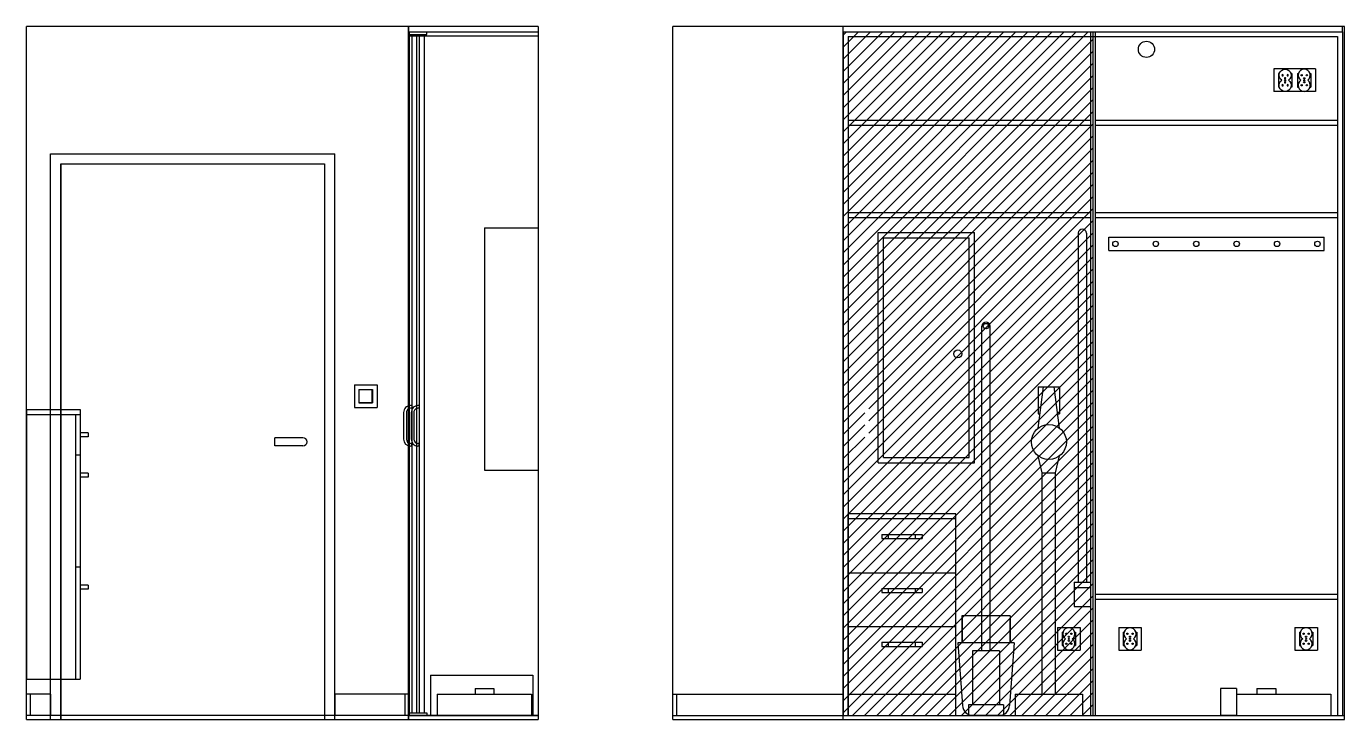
# Model space of a CAD drawing. Header units: millimetres. Extents: x 863 to 5283, y 810 to 2397.
# Drawn here: x 1823.3 to 2312.8, y 809.9 to 1067.1 of the extents above; entities that cross this region are included whole.
import ezdxf

# ---------------------------------------------------------------- set-up
doc = ezdxf.new("R2010")
doc.units = ezdxf.units.MM
for name, color, linetype in [('Drzwi', 34, 'Continuous'), ('Elektryka - obudowy', 253, 'Continuous'), ('Listwy', 9, 'Continuous'), ('Meble', 42, 'Continuous'), ('Meble wnętrze', 52, 'Continuous'), ('Panele', 44, 'Continuous'), ('Płytki', 254, 'Continuous'), ('Urządzenia', 183, 'Continuous'), ('Wbudowane', 175, 'Continuous'), ('Ściany', 7, 'Continuous')]:
    doc.layers.add(name, color=color, linetype=linetype)

# ---------------------------------------------------------------- blocks, each defined once
blk = doc.blocks.new('Z$W@#6359')
for p, q in [((0, 0), (0, 209.9)), ((0, 209.9), (105.5, 209.9)), ((3.75, 206.15), (3.75, 0)), ((3.75, 206.15), (101.75, 206.15)), ((101.75, 206.15), (101.75, 0)), ((105.5, 0), (105.5, 209.9)), ((83.22, 101.58), (83.22, 104.58)), ((93.72, 104.58), (83.22, 104.58)), ((93.72, 101.58), (83.22, 101.58))]:
    blk.add_line(p, q)
blk.add_arc((93.72, 103.08), 1.5, 270, 90)
blk = doc.blocks.new('Z$W@#20537')
for p, q in [((0, 90), (20, 90)), ((0, 90), (0, 0)), ((0, 0), (20, 0))]:
    blk.add_line(p, q)
blk = doc.blocks.new('Z$W@#29790')
for p, q in [((14, 10), (14, 8)), ((14, 10), (21, 10)), ((21, 10), (21, 8)), ((0, 8), (0, 0)), ((0, 8), (35, 8)), ((35, 8), (35, 0)), ((0, 0), (35, 0))]:
    blk.add_line(p, q)
blk = doc.blocks.new('Z$W@#29155')
for p, q in [((0, 8.4), (8.4, 8.4)), ((0, 8.4), (0, 0)), ((1.7, 6.7), (1.7, 1.7)), ((1.7, 6.7), (6.7, 6.7)), ((1.75, 1.75), (1.8, 6.65)), ((1.8, 6.65), (6.6, 6.65)), ((6.65, 1.75), (6.6, 6.65)), ((6.7, 6.7), (6.7, 1.7)), ((8.4, 8.4), (8.4, 0)), ((0, 0), (8.4, 0)), ((1.7, 1.7), (6.7, 1.7)), ((1.75, 1.85), (6.65, 1.85)), ((1.75, 1.75), (6.65, 1.75))]:
    blk.add_line(p, q)
blk = doc.blocks.new('Z$W@#25815')
for p, q in [((0, 100), (20, 100)), ((0, 100), (0, 0)), ((0, 98.2), (20, 98.2)), ((18.2, 98.2), (18.2, 0)), ((20, 100), (20, 0)), ((23, 91.45), (20, 91.45)), ((23, 89.95), (20, 89.95)), ((23, 91.45), (23, 89.95)), ((18.2, 83.2), (20, 83.2)), ((23, 76.45), (20, 76.45)), ((23, 74.95), (20, 74.95)), ((23, 76.45), (23, 74.95)), ((20, 41.6), (18.2, 41.6)), ((23, 34.85), (20, 34.85)), ((23, 34.85), (23, 33.35)), ((23, 33.35), (20, 33.35)), ((0, 0), (20, 0))]:
    blk.add_line(p, q)
blk = doc.blocks.new('Z$W@#29011')
for p, q in [((0, 3), (0, 2.5)), ((0, 3), (1, 3)), ((1, 3), (1, 2.5)), ((2.5, 1), (12.5, 1)), ((2.5, 0), (12.5, 0)), ((15, 3), (14, 3)), ((14, 3), (14, 2.5)), ((15, 3), (15, 2.5))]:
    blk.add_line(p, q)
for centre, radius, start, end in [((2.5, 2.5), 2.5, 180, 270), ((2.5, 2.5), 1.5, 180, 270), ((12.5, 2.5), 1.5, 270, 0), ((12.5, 2.5), 2.5, 270, 0)]:
    blk.add_arc(centre, radius, start, end)
blk = doc.blocks.new('Z$W@#23724')
for p, q in [((2, 253.7), (2, 0)), ((2, 253.7), (50, 253.7)), ((2, 252.7), (8.6, 252.7)), ((2, 252.2), (50, 252.2)), ((3, 252.2), (3, 1)), ((4.8, 252.2), (4.8, 1)), ((5.8, 252.2), (5.8, 1)), ((7.6, 252.2), (7.6, 1)), ((8.6, 252.7), (8.6, 253.7)), ((50, 253.7), (50, 0)), ((10, 15), (10, 0)), ((10, 15), (48, 15)), ((48, 15), (48, 0)), ((2, 1), (8.6, 1)), ((2, 0), (50, 0)), ((8.6, 1), (8.6, 0))]:
    blk.add_line(p, q)
at = {"rotation": -90.00000000000001}
for p in [(0, 115), (2.8, 115)]:
    blk.add_blockref('Z$W@#29011', p, dxfattribs=at)
blk = doc.blocks.new('Z$W@#13261')
for p, q in [((0, 10), (0, 0)), ((6, 10), (0, 10)), ((6, 10), (6, 0)), ((13.5, 10), (13.5, 8)), ((13.5, 10), (20.5, 10)), ((20.5, 10), (20.5, 8)), ((6, 8), (6, 0)), ((6, 8), (41, 8)), ((41, 8), (41, 0)), ((6, 0), (0, 0)), ((6, 0), (41, 0))]:
    blk.add_line(p, q)
blk = doc.blocks.new('Z$W@#10195')
for p, q in [((8.5, 122), (16.5, 122)), ((8.5, 106.62), (10.5, 122)), ((8.5, 122), (8.5, 112)), ((16.5, 106.62), (14.5, 122)), ((16.5, 122), (16.5, 112)), ((8.5, 112), (9.2, 112)), ((15.8, 112), (16.5, 112)), ((10, 90), (8.5, 96.38)), ((15, 90), (16.5, 96.38)), ((10, 8), (10, 90)), ((10, 90), (15, 90)), ((15, 8), (15, 90)), ((0, 8), (25, 8)), ((0, 8), (0, 0)), ((25, 8), (25, 0)), ((0, 0), (25, 0))]:
    blk.add_line(p, q)
blk.add_circle((12.5, 101.5), 6.5)
blk = doc.blocks.new('Z$W@#8260')
for p, q in [((9, 24), (9, 144.5)), ((12, 24), (12, 144.5)), ((19.5, 37), (1.5, 37)), ((1.5, 37), (1.5, 27)), ((1.69, 36.19), (1.69, 27)), ((19.31, 36.19), (19.31, 27)), ((19.5, 37), (19.5, 27)), ((21, 27), (0, 27)), ((0, 27), (1.73, 3.7)), ((21, 27), (19.27, 3.7)), ((15.5, 24), (5.5, 24)), ((5.5, 24), (5.5, 4)), ((15.5, 24), (15.5, 4)), ((17, 4), (4, 4)), ((4, 4), (4, 0)), ((17, 0), (4, 0)), ((15.29, 0), (5.71, 0)), ((17, 4), (17, 0))]:
    blk.add_line(p, q)
blk.add_circle((10.5, 144.5), 1)
for centre, radius, start, end in [((10.5, 144.5), 1.5, 0, 180), ((5.71, 4), 4, 184.2364, 270), ((15.29, 4), 4, 270, 355.7636)]:
    blk.add_arc(centre, radius, start, end)
blk = doc.blocks.new('Z$W@#5030')
for p, q in [((1.5, 138.5), (1.5, 9)), ((4.5, 138.5), (4.5, 9)), ((0, 9), (6, 9)), ((0, 9), (0, 0)), ((0, 7), (6, 7)), ((6, 9), (6, 0)), ((0, 0), (6, 0))]:
    blk.add_line(p, q)
blk.add_arc((3, 138.5), 1.5, 0, 180)
blk = doc.blocks.new('Z$W@#13215')
for p, q in [((0, 0), (0, 74.8)), ((40, 74.8), (0, 74.8)), ((40, 0), (40, 74.8)), ((40, 73), (0, 73)), ((12.5, 67.175), (27.5, 67.175)), ((12.5, 67.175), (12.5, 65.675)), ((12.5, 65.675), (27.5, 65.675)), ((15, 65.675), (15, 67.175)), ((25, 65.675), (25, 67.175)), ((27.5, 67.175), (27.5, 65.675)), ((0, 53), (40, 53)), ((12.5, 47.175), (27.5, 47.175)), ((12.5, 47.175), (12.5, 45.675)), ((12.5, 45.675), (27.5, 45.675)), ((15, 45.675), (15, 47.175)), ((25, 45.675), (25, 47.175)), ((27.5, 47.175), (27.5, 45.675)), ((0, 33), (40, 33)), ((12.5, 27.175), (27.5, 27.175)), ((12.5, 27.175), (12.5, 25.675)), ((12.5, 25.675), (27.5, 25.675)), ((15, 25.675), (15, 27.175)), ((25, 25.675), (25, 27.175)), ((27.5, 27.175), (27.5, 25.675)), ((0, 8), (40, 8)), ((0, 0), (40, 0))]:
    blk.add_line(p, q)
blk = doc.blocks.new('Z$W@#11979')
for p, q in [((0, 0), (0, 85.4)), ((0, 85.4), (35.8, 85.4)), ((2, 2), (2, 83.4)), ((2, 83.4), (33.8, 83.4)), ((33.8, 2), (33.8, 83.4)), ((35.8, 0), (35.8, 85.4)), ((0, 0), (35.8, 0)), ((2, 2), (33.8, 2))]:
    blk.add_line(p, q)
blk.add_circle((29.55, 40.4), 1.5)
blk = doc.blocks.new('Z$W@#24918')
h = blk.add_hatch(color=256)
h.paths.add_polyline_path([(1.54, 5.95, -1), (1.06, 5.95, -1)])
h.paths.add_polyline_path([(3.44, 5.95, -1), (2.96, 5.95, -1)])
h = blk.add_hatch(color=256)
h.paths.add_polyline_path([(1.54, 2.25, 1), (1.06, 2.25, 1)])
h.paths.add_polyline_path([(3.44, 2.25, 1), (2.96, 2.25, 1)])
for centre in [(1.3, 5.95), (2.25, 4.83), (3.2, 5.95), (1.3, 2.25), (2.25, 3.37), (3.2, 2.25)]:
    blk.add_circle(centre, 0.24)
for centre, start, end in [((2.25, 5.95), 304.6921, 235.3079), ((2.25, 2.25), 124.6921, 55.3079)]:
    blk.add_arc(centre, 2.25, start, end)
blk = doc.blocks.new('Z$W@#3488')
for p, q in [((0, 8.4), (8.4, 8.4)), ((0, 8.4), (0, 0)), ((1.7, 6.7), (1.7, 1.7)), ((1.7, 6.7), (2.05, 6.7)), ((6.35, 6.7), (6.7, 6.7)), ((6.7, 6.7), (6.7, 1.7)), ((8.4, 8.4), (8.4, 0)), ((0, 0), (8.4, 0)), ((1.7, 1.7), (2.05, 1.7)), ((6.35, 1.7), (6.7, 1.7))]:
    blk.add_line(p, q)
blk.add_circle((4.2, 4.2), 0.2)
blk.add_blockref('Z$W@#24918', (1.95, 0.1))
blk = doc.blocks.new('Z$W@#10080')
for p, q in [((15.5, 8.4), (0, 8.4)), ((0, 8.4), (0, 0)), ((1.7, 6.7), (1.7, 1.7)), ((2.05, 6.7), (1.7, 6.7)), ((6.7, 6.7), (6.35, 6.7)), ((6.7, 6.7), (6.7, 1.7)), ((8.8, 6.7), (8.8, 1.7)), ((8.8, 6.7), (9.15, 6.7)), ((13.45, 6.7), (13.8, 6.7)), ((13.8, 6.7), (13.8, 1.7)), ((15.5, 8.4), (15.5, 0)), ((15.5, 0), (0, 0)), ((2.05, 1.7), (1.7, 1.7)), ((4.4, 4.18), (4, 4.22)), ((4.22, 4.4), (4.18, 4)), ((6.7, 1.7), (6.35, 1.7)), ((8.8, 1.7), (9.15, 1.7)), ((11.1, 4.18), (11.5, 4.22)), ((11.28, 4.4), (11.32, 4)), ((13.45, 1.7), (13.8, 1.7))]:
    blk.add_line(p, q)
for centre in [(4.2, 4.2), (11.3, 4.2)]:
    blk.add_circle(centre, 0.2)
at = {"xscale": -1}
blk.add_blockref('Z$W@#24918', (6.45, 0.1), dxfattribs=at)
blk.add_blockref('Z$W@#24918', (9.05, 0.1))
blk = doc.blocks.new('Z$W@#32096')
for p, q in [((0, 253.7), (185.4, 253.7)), ((0, 253.7), (0, 0)), ((1.8, 251.9), (1.8, 0)), ((1.8, 251.9), (183.6, 251.9)), ((91.8, 253.4), (91.8, 0)), ((93.6, 253.4), (93.6, 0)), ((183.6, 251.9), (183.6, 0)), ((185.4, 253.7), (185.4, 0)), ((1.8, 220.9), (91.8, 220.9)), ((93.6, 220.9), (183.6, 220.9)), ((1.8, 219.1), (91.8, 219.1)), ((93.6, 219.1), (183.6, 219.1)), ((1.8, 186.6), (91.8, 186.6)), ((93.6, 186.6), (183.6, 186.6)), ((1.8, 184.8), (91.8, 184.8)), ((93.6, 184.8), (183.6, 184.8)), ((98.6, 172.5), (98.6, 177.5)), ((98.6, 177.5), (178.6, 177.5)), ((178.6, 172.5), (178.6, 177.5)), ((98.6, 172.5), (178.6, 172.5)), ((93.6, 45), (183.6, 45)), ((93.6, 43.2), (183.6, 43.2)), ((0, 0), (185.4, 0))]:
    blk.add_line(p, q)
for centre in [(101.1, 175), (116.1, 175), (131.1, 175), (146.1, 175), (161.1, 175), (176.1, 175)]:
    blk.add_circle(centre, 1)
blk = doc.blocks.new('Z$W@#23146')
h = blk.add_hatch()
h.set_pattern_fill('ANSI31', color=256, style=0)
h.set_pattern_definition([(45, (-2380.1283, -218.9155), (-2.245064, 2.245064), [])])
h.paths.add_polyline_path([(92.7, 0), (0, 0), (0, 253.7), (92.7, 253.7)])
h.paths.add_polyline_path([(8, 102.5), (8, 100), (9.5, 100), (9.5, 102.5), (9.5, 112.5), (9.5, 115), (8, 115), (8, 112.5)], flags=16)
h.paths.add_polyline_path([(8, 102.5), (9.5, 102.5), (9.5, 100), (8, 100)], flags=16)
for p, q in [((0, 253.7), (0, 0)), ((0, 253.7), (185.4, 253.7)), ((92.7, 253.7), (92.7, 0)), ((185.4, 253.7), (185.4, 0)), ((0, 0), (185.4, 0))]:
    blk.add_line(p, q)

msp = doc.modelspace()

# ---------------------------------------------------------------- linework, layer by layer
at = {"layer": 'Elektryka - obudowy'}
msp.add_circle((2239.191, 1058.617), 3, dxfattribs=at)
at = {"layer": 'Listwy'}
for p, q in [((1832.291, 819.417), (1823.291, 819.417)), ((1824.691, 819.417), (1824.691, 811.417)), ((1832.291, 819.417), (1832.291, 811.417)), ((1965.191, 819.417), (1937.791, 819.417)), ((1937.791, 819.417), (1937.791, 811.417)), ((1963.791, 819.417), (1963.791, 811.417)), ((2063.391, 819.417), (2126.591, 819.417)), ((2064.791, 811.417), (2064.791, 819.417))]:
    msp.add_line(p, q, dxfattribs=at)
at = {"layer": 'Meble'}
msp.add_line((2311.991, 1065.117), (2311.991, 1067.117), dxfattribs=at)
at = {"layer": 'Panele'}
msp.add_line((2063.391, 811.417), (2312.791, 811.417), dxfattribs=at)
at = {"layer": 'Płytki'}
msp.add_line((2013.391, 811.417), (1823.291, 811.417), dxfattribs=at)
at = {"layer": 'Ściany'}
for p, q in [((1823.291, 809.917), (1823.291, 1067.117)), ((1965.191, 1067.117), (1823.291, 1067.117)), ((1965.191, 809.917), (1965.191, 1067.117)), ((1965.191, 1067.117), (1965.191, 809.917)), ((2013.391, 1067.117), (1965.191, 1067.117)), ((2013.391, 1067.117), (2013.391, 809.917)), ((2063.391, 809.917), (2063.391, 1067.117)), ((2126.591, 1067.117), (2063.391, 1067.117)), ((2126.591, 809.917), (2126.591, 1067.117)), ((2312.791, 1067.117), (2126.591, 1067.117)), ((2126.591, 809.917), (2126.591, 1067.117)), ((2312.791, 809.917), (2312.791, 1067.117)), ((1836.041, 809.917), (1836.041, 1016.067)), ((1836.041, 1016.067), (1934.041, 1016.067)), ((1934.041, 1016.067), (1934.041, 809.917)), ((1823.291, 809.917), (1965.191, 809.917)), ((1965.191, 809.917), (2013.391, 809.917)), ((2063.391, 809.917), (2126.591, 809.917)), ((2126.591, 809.917), (2312.791, 809.917))]:
    msp.add_line(p, q, dxfattribs=at)

# ---------------------------------------------------------------- block references
at = {"layer": 'Drzwi'}
msp.add_blockref('Z$W@#6359', (1832.291, 809.917), dxfattribs=at)
at = {"layer": 'Elektryka - obudowy'}
for name, p in [('Z$W@#10080', (2286.491, 1042.917)), ('Z$W@#29155', (1945.091, 925.717)), ('Z$W@#3488', (2206.191, 835.717)), ('Z$W@#3488', (2228.891, 835.717)), ('Z$W@#3488', (2294.291, 835.717))]:
    msp.add_blockref(name, p, dxfattribs=at)
at = {"layer": 'Meble'}
for name, p in [('Z$W@#23724', (1963.391, 811.417)), ('Z$W@#23146', (2126.591, 811.417)), ('Z$W@#25815', (1823.291, 824.917))]:
    msp.add_blockref(name, p, dxfattribs=at)
at = {"layer": 'Meble wnętrze'}
for name, p in [('Z$W@#32096', (2126.591, 811.417)), ('Z$W@#5030', (2212.391, 851.885)), ('Z$W@#8260', (2169.125, 811.417)), ('Z$W@#10195', (2190.461, 811.417)), ('Z$W@#13215', (2128.391, 811.417)), ('Z$W@#13261', (2266.691, 811.417))]:
    msp.add_blockref(name, p, dxfattribs=at)
at = {"layer": 'Urządzenia'}
msp.add_blockref('Z$W@#29790', (1975.891, 811.417), dxfattribs=at)
at = {"layer": 'Wbudowane'}
for name, p in [('Z$W@#20537', (1993.391, 902.417)), ('Z$W@#11979', (2139.591, 905.217))]:
    msp.add_blockref(name, p, dxfattribs=at)

doc.saveas('drawing.dxf')
